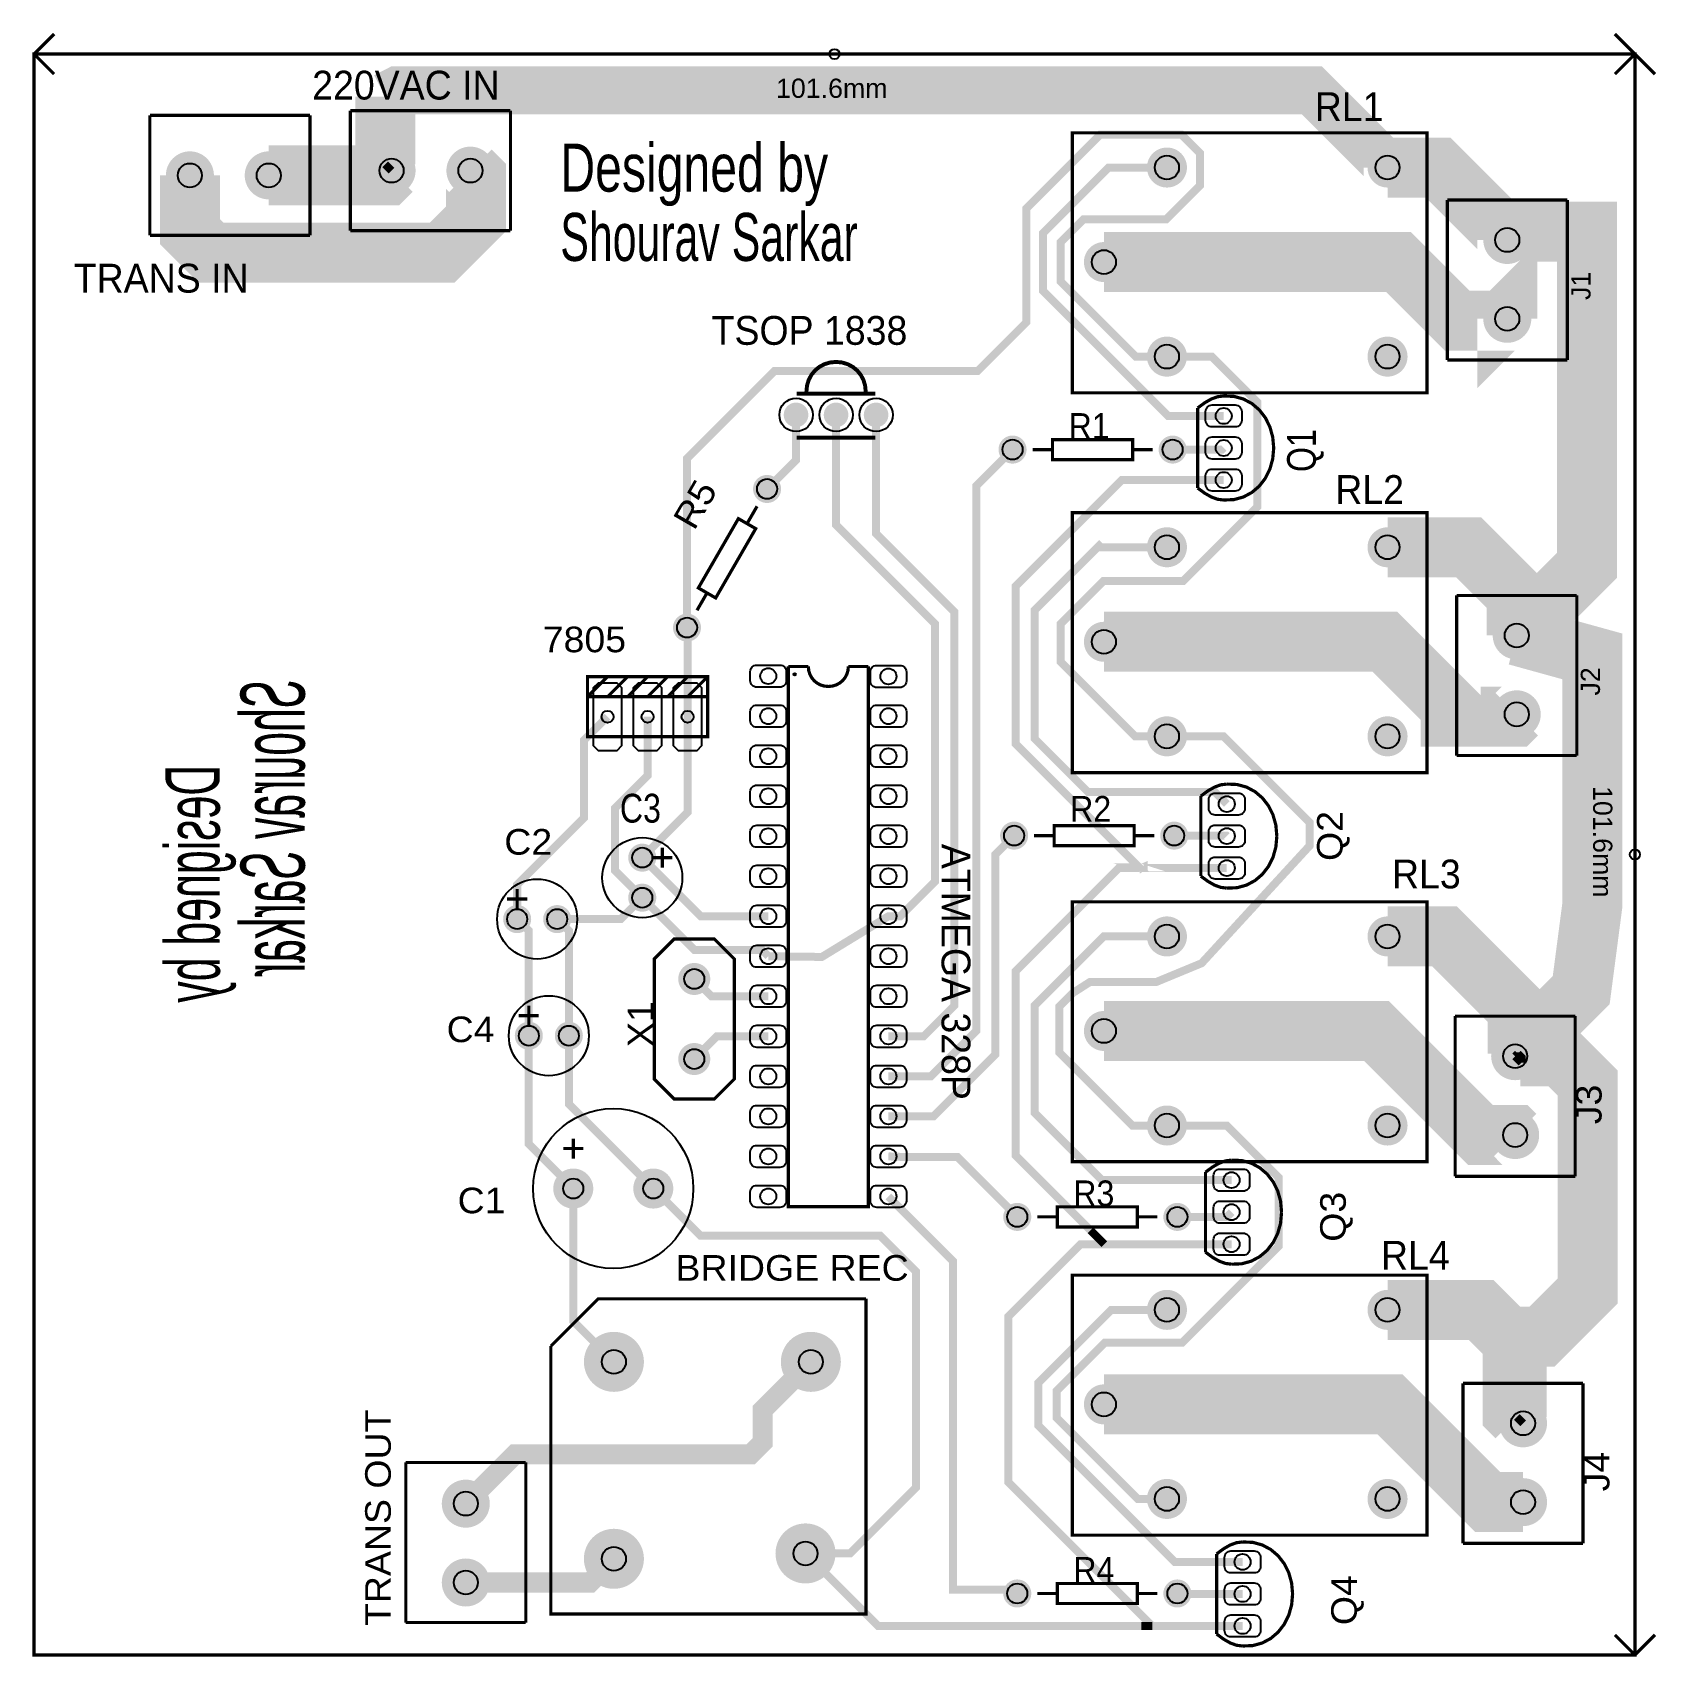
# Model space of a CAD drawing. Header units: inches. Extents: x -2.03 to 2.03, y -2.03 to 2.03.
import ezdxf

# ---------------------------------------------------------------- set-up
doc = ezdxf.new("R2010")
doc.units = ezdxf.units.IN
doc.layers.get('0').update_dxf_attribs({"linetype": 'CONTINUOUS'})

msp = doc.modelspace()

# ---------------------------------------------------------------- texts
for s, height, width, p in [('220VAC IN', 0.072, 0.972222, (-1.330037, 1.861423)), ('101.6mm', 0.048, 1.041667, (-0.171126, 1.865691)), ('RL1', 0.072, 0.972222, (1.175118, 1.807646)), ('Designed by', 0.12, 0.75, (-0.710039, 1.631339)), ('Shourav Sarkar', 0.12, 0.666667, (-0.710039, 1.45811)), ('TRANS IN', 0.072, 0.972222, (-1.925896, 1.37903)), ('TSOP 1838', 0.072, 0.972222, (-0.332126, 1.248567)), ('R1', 0.064, 0.9375, (0.559882, 1.013811)), ('RL2', 0.072, 0.972222, (1.226299, 0.850953)), ('7805', 0.064, 1.09375, (-0.754054, 0.48038)), ('C3', 0.072, 0.833333, (-0.561236, 0.054717)), ('R2', 0.064, 0.9375, (0.563819, 0.057118)), ('C2', 0.064, 1.09375, (-0.850087, -0.025362)), ('RL3', 0.072, 0.972222, (1.368031, -0.109677)), ('C4', 0.064, 1.09375, (-0.994181, -0.493866)), ('R3', 0.064, 0.9375, (0.571693, -0.903512)), ('C1', 0.064, 1.09375, (-0.966756, -0.921425)), ('RL4', 0.072, 0.972222, (1.340472, -1.062433)), ('BRIDGE REC', 0.064, 1.09375, (-0.422244, -1.089929)), ('R4', 0.064, 0.9375, (0.571693, -1.844457))]:
    msp.add_text(s, height=height, dxfattribs=dict(width=width)).set_placement(p)
for s, height, rotation, width, p in [('J1', 0.048, 90, 1.041667, (1.864102, 1.360583)), ('Q1', 0.072, 90, 0.833333, (1.177874, 0.930748)), ('R5', 0.064, 60, 1.09375, (-0.375509, 0.782209)), ('J2', 0.048, 90, 1.041667, (1.887724, 0.372244)), ('101.6mm', 0.048, -90, 1.041667, (1.87063, 0.146063)), ('Q2', 0.064, 90, 1.09375, (1.24474, -0.041142)), ('ATMEGA 328P', 0.072, -90, 0.972222, (0.242543, 0.001677)), ('X1', 0.064, 90, 1.09375, (-0.477394, -0.506024)), ('J3', 0.064, 90, 1.09375, (1.891787, -0.698937)), ('Q3', 0.064, 90, 1.09375, (1.252614, -0.992638)), ('TRANS OUT', 0.064, 90, 1.09375, (-1.133693, -1.952748)), ('J4', 0.064, 90, 1.09375, (1.911472, -1.61626)), ('Q4', 0.064, 90, 1.09375, (1.280173, -1.950591))]:
    msp.add_text(s, height=height, rotation=rotation, dxfattribs=dict(width=width)).set_placement(p)
at = {"text_generation_flag": 2}
for s, height, width, p in [('Shourav Sarkar', 0.16, 0.5, (-1.348937, 0.412008)), ('Designed by', 0.136, 0.588235, (-1.560976, 0.199409))]:
    msp.add_text(s, height=height, rotation=90, dxfattribs=dict(at, width=width)).set_placement(p)

# ---------------------------------------------------------------- blocks, each defined once
blk = doc.blocks.new('EPAD')
at = {"const_width": 0.5}
blk.add_lwpolyline([(-0.25, 0, 1), (0.25, 0, 1)], format="xyb", close=True, dxfattribs=at)

# ---------------------------------------------------------------- linework, layer by layer
for points, const_width in [([(-2.025, 1.975), (-1.975, 2.025)], 0.008), ([(1.975, 1.975), (1.925, 2.025)], 0.008), ([(-2.025, 1.975), (1.975, 1.975)], 0.008), ([(-2.025, 1.975), (-1.975, 1.925)], 0.008), ([(-2.025, -2.025), (1.975, -2.025), (1.975, 1.975), (-2.025, 1.975), (-2.025, -2.025)], 0.008), ([(1.975, 1.975), (1.925, 1.925)], 0.008), ([(1.975, 1.975), (1.925, 1.925)], 0.008), ([(1.975, 1.975), (1.975, -2.025)], 0.008), ([(1.975, 1.975), (2.025, 1.925)], 0.008), ([(-1.147594, 1.699657), (-1.147594, 1.868825)], 0.15), ([(-1.147594, 1.868825), (-1.117165, 1.884573), (1.167913, 1.884573), (1.35689, 1.695596), (1.35689, 1.691535)], 0.12), ([(-1.234722, 1.533785), (-1.234722, 1.833785)], 0.008), ([(-0.834722, 1.833785), (-1.234722, 1.833785)], 0.008), ([(-0.834722, 1.833785), (-0.834722, 1.533785)], 0.008), ([(-1.735659, 1.521974), (-1.735659, 1.821974)], 0.008), ([(-1.735659, 1.821974), (-1.335659, 1.821974)], 0.008), ([(-1.335659, 1.821974), (-1.335659, 1.521974)], 0.008), ([(-1.635659, 1.671974), (-1.635659, 1.531774), (-1.582947, 1.479061), (-1.005124, 1.479061), (-0.921056, 1.563129), (-0.921056, 1.670119), (-0.934722, 1.683785)], 0.15), ([(-1.438659, 1.671974), (-1.143533, 1.671974), (-1.131722, 1.683785)], 0.15), ([(-0.393504, 0.541952), (-0.393504, 0.964763), (-0.387205, 0.971063), (-0.175404, 1.182863), (-0.127961, 1.182863), (0.33247, 1.182863), (0.368701, 1.219094), (0.454352, 1.304745), (0.454352, 1.589176), (0.480039, 1.614863), (0.63868, 1.773504), (0.84185, 1.773504), (0.888039, 1.727315), (0.888039, 1.646324), (0.804039, 1.562324), (0.597798, 1.562324), (0.540321, 1.504848), (0.540321, 1.406582), (0.727808, 1.219094), (0.805709, 1.219094)], 0.02), ([(0.569488, 1.128543), (1.455315, 1.128543), (1.455315, 1.77815), (0.569488, 1.77815), (0.569488, 1.128543)], 0.008), ([(1.35689, 1.691535), (1.483024, 1.691535), (1.656102, 1.518457), (1.656102, 1.510583)], 0.15), ([(-1.131722, 1.683785), (-1.147594, 1.699657)], 0.02), ([(0.947441, 1.070748), (0.809043, 1.070748), (0.496338, 1.383453), (0.496338, 1.527907), (0.659967, 1.691535), (0.805709, 1.691535)], 0.02), ([(1.506102, 1.610583), (1.806102, 1.610583)], 0.008), ([(1.506102, 1.610583), (1.506102, 1.210583)], 0.008), ([(1.656102, 1.510583), (1.676549, 1.531029), (1.85514, 1.531029), (1.85514, 0.697659), (1.679724, 0.522244)], 0.15), ([(1.806102, 1.610583), (1.806102, 1.210583)], 0.008), ([(-1.735659, 1.521974), (-1.335659, 1.521974)], 0.008), ([(-0.834722, 1.533785), (-1.234722, 1.533785)], 0.008), ([(0.648228, 1.455315), (1.384594, 1.455315), (1.530884, 1.309026), (1.643671, 1.309026), (1.656102, 1.321457), (1.656102, 1.313583)], 0.15), ([(0.805709, 0.270276), (0.726558, 0.270276), (0.540523, 0.456311), (0.540523, 0.551957), (0.646574, 0.658008), (0.846042, 0.658008), (1.031218, 0.843184), (1.031218, 1.105811), (0.917934, 1.219094), (0.805709, 1.219094)], 0.02), ([(0.052754, 1.126411), (0.052953, 1.131831), (0.05148, 1.146965), (0.047243, 1.16096), (0.040511, 1.173546), (0.031557, 1.184452), (0.020652, 1.193406), (0.008066, 1.200137), (-0.005929, 1.204374), (-0.021063, 1.205847), (-0.036197, 1.204374), (-0.050192, 1.200137), (-0.062778, 1.193406), (-0.073683, 1.184452), (-0.082637, 1.173546), (-0.089369, 1.16096), (-0.093606, 1.146965), (-0.095079, 1.131831), (-0.09488, 1.126411), (-0.094882, 1.126575)], 0.009843), ([(1.806102, 1.210583), (1.506102, 1.210583)], 0.008), ([(-0.119488, 1.126575), (0.077362, 1.126575)], 0.009843), ([(0.947441, 1.120748), (0.932363, 1.118873), (0.916816, 1.113248), (0.900331, 1.103873), (0.882441, 1.090748)], 0.008), ([(0.947441, 1.120748), (0.972999, 1.119712), (0.996635, 1.113224), (1.017891, 1.101835), (1.036308, 1.0861), (1.05143, 1.06657), (1.062797, 1.0438), (1.069954, 1.018341), (1.072441, 0.990748)], 0.008), ([(-0.193504, 0.888363), (-0.121063, 0.960804), (-0.121063, 1.073425)], 0.02), ([(-0.190354, -0.279331), (-0.056496, -0.280906), (0.109646, -0.179331), (0.139567, -0.179331), (0.22594, -0.092957), (0.22594, 0.551385), (-0.021063, 0.798388), (-0.021063, 1.073425)], 0.02), ([(0.078937, 1.073425), (0.078937, 0.776574), (0.274213, 0.581299), (0.274213, -0.402953), (0.197835, -0.479331), (0.109646, -0.479331)], 0.02), ([(0.882441, 1.090748), (0.882441, 0.890748)], 0.008), ([(0.077362, 1.016339), (-0.119488, 1.016339)], 0.009843), ([(0.519882, 0.961811), (0.719882, 0.961811), (0.719882, 1.011811), (0.519882, 1.011811), (0.519882, 0.961811)], 0.008), ([(0.109646, -0.579331), (0.215945, -0.579331), (0.329331, -0.465945), (0.329331, 0.89626), (0.419882, 0.986811)], 0.02), ([(0.469882, 0.986811), (0.519882, 0.986811)], 0.008), ([(0.719882, 0.986811), (0.769882, 0.986811)], 0.008), ([(0.819882, 0.986811), (0.943504, 0.986811), (0.947441, 0.990748)], 0.02), ([(0.947441, 0.860748), (0.972999, 0.861784), (0.996635, 0.868272), (1.017891, 0.879661), (1.036308, 0.895396), (1.05143, 0.914926), (1.062797, 0.937696), (1.069954, 0.963155), (1.072441, 0.990748)], 0.008), ([(0.947441, 0.910748), (0.692953, 0.910748), (0.427756, 0.645551), (0.427756, 0.251851), (0.736733, -0.057126), (0.736732, -0.057126), (0.742717, -0.059016), (0.747913, -0.056496), (0.747913, -0.059016), (0.742717, -0.059016), (0.685078, -0.059016), (0.427756, -0.316338), (0.427756, -0.777381), (0.614557, -0.964183)], 0.02), ([(0.947441, 0.860748), (0.932363, 0.862623), (0.916816, 0.868248), (0.900331, 0.877623), (0.882441, 0.890748)], 0.008), ([(-0.321854, 0.616055), (-0.221854, 0.78926), (-0.265155, 0.81426), (-0.365155, 0.641055), (-0.321854, 0.616055)], 0.008), ([(-0.243504, 0.80176), (-0.218504, 0.845061)], 0.008), ([(0.569488, 0.179724), (1.455315, 0.179724), (1.455315, 0.829331), (0.569488, 0.829331), (0.569488, 0.179724)], 0.008), ([(1.35689, 0.742717), (1.559682, 0.742717), (1.679724, 0.622674), (1.679724, 0.522244)], 0.15), ([(0.805709, 0.742717), (0.640354, 0.742717), (0.636498, 0.746573), (0.475, 0.585075), (0.475, 0.264622), (0.608472, 0.13115), (0.925149, 0.13115), (0.955315, 0.100984)], 0.02), ([(-0.368504, 0.585254), (-0.343504, 0.628555)], 0.008), ([(1.529724, 0.622244), (1.829724, 0.622244)], 0.008), ([(1.529724, 0.622244), (1.529724, 0.222244)], 0.008), ([(1.829724, 0.622244), (1.829724, 0.222244)], 0.008), ([(0.648228, 0.506496), (1.350547, 0.506496), (1.51437, 0.342673), (1.51437, 0.31967), (1.67415, 0.31967), (1.679724, 0.325244)], 0.15), ([(1.679724, 0.522244), (1.868701, 0.470032), (1.868701, -0.151127), (1.840829, -0.363896), (1.682116, -0.522609)], 0.15), ([(-0.392007, 0.319324), (-0.392007, 0.540455), (-0.393504, 0.541952)], 0.02), ([(-0.140354, 0.444882), (-0.140354, -0.905118), (0.059646, -0.905118), (0.059646, 0.444882)], 0.008), ([(-0.140354, 0.444882), (-0.090354, 0.444882)], 0.008), ([(-0.090354, 0.444882), (-0.089359, 0.434658), (-0.086497, 0.425204), (-0.08195, 0.416702), (-0.075901, 0.409335), (-0.068534, 0.403286), (-0.060032, 0.398739), (-0.050578, 0.395877), (-0.040354, 0.394882)], 0.008), ([(0.009646, 0.444882), (0.008651, 0.434658), (0.005788, 0.425204), (0.001241, 0.416702), (-0.004807, 0.409335), (-0.012174, 0.403286), (-0.020676, 0.398739), (-0.030131, 0.395877), (-0.040354, 0.394882)], 0.008), ([(0.059646, 0.444882), (0.009646, 0.444882)], 0.008), ([(-0.642007, 0.369324), (-0.642007, 0.419324), (-0.342007, 0.419324), (-0.342007, 0.369324)], 0.008), ([(-0.642007, 0.369324), (-0.592007, 0.419324)], 0.008), ([(-0.592007, 0.369324), (-0.542007, 0.419324)], 0.008), ([(-0.542007, 0.369324), (-0.492007, 0.419324)], 0.008), ([(-0.492007, 0.369324), (-0.442007, 0.419324)], 0.008), ([(-0.442007, 0.369324), (-0.392007, 0.419324)], 0.008), ([(-0.392007, 0.369324), (-0.342007, 0.419324)], 0.008), ([(-0.642007, 0.269324), (-0.342007, 0.269324), (-0.342007, 0.369324), (-0.642007, 0.369324), (-0.642007, 0.269324)], 0.008), ([(-0.817913, -0.186417), (-0.817913, -0.10045), (-0.650984, 0.06648), (-0.650984, 0.260347), (-0.592007, 0.319324)], 0.02), ([(-0.505315, -0.132874), (-0.573421, -0.064768), (-0.573421, 0.090545), (-0.492007, 0.171959), (-0.492007, 0.319324)], 0.02), ([(-0.505315, -0.032874), (-0.392007, 0.080434), (-0.392007, 0.319324)], 0.02), ([(0.805709, 0.270276), (0.946865, 0.270276), (1.162367, 0.054774), (1.162367, -0.002988), (0.892323, -0.296654), (0.77815, -0.343898), (0.612795, -0.343898), (0.569804, -0.371457), (0.537117, -0.404144), (0.537117, -0.520187), (0.719094, -0.702165), (0.805709, -0.702165)], 0.02), ([(1.829724, 0.222244), (1.529724, 0.222244)], 0.008), ([(0.955315, 0.150984), (0.940237, 0.149109), (0.92469, 0.143484), (0.908206, 0.134109), (0.890315, 0.120984)], 0.008), ([(0.890315, 0.120984), (0.890315, -0.079016)], 0.008), ([(0.955315, 0.150984), (0.980873, 0.149948), (1.004509, 0.14346), (1.025765, 0.132071), (1.044182, 0.116336), (1.059304, 0.096806), (1.070671, 0.074036), (1.077828, 0.048578), (1.080315, 0.020984)], 0.008), ([(0.523819, -0.002756), (0.723819, -0.002756), (0.723819, 0.047244), (0.523819, 0.047244), (0.523819, -0.002756)], 0.008), ([(0.109646, -0.679331), (0.222244, -0.679331), (0.376575, -0.525), (0.376575, -0.025), (0.423819, 0.022244)], 0.02), ([(0.473819, 0.022244), (0.523819, 0.022244)], 0.008), ([(0.723819, 0.022244), (0.773819, 0.022244)], 0.008), ([(0.823819, 0.022244), (0.954055, 0.022244), (0.955315, 0.020984)], 0.02), ([(0.955315, -0.109016), (0.980873, -0.10798), (1.004509, -0.101491), (1.025765, -0.090103), (1.044182, -0.074367), (1.059304, -0.054838), (1.070671, -0.032067), (1.077828, -0.006609), (1.080315, 0.020984)], 0.008), ([(-0.505315, -0.032874), (-0.358858, -0.179331), (-0.190354, -0.179331)], 0.02), ([(-0.430315, -0.032874), (-0.480315, -0.032874)], 0.008), ([(-0.455315, -0.007874), (-0.455315, -0.057874)], 0.008), ([(0.955315, -0.059016), (0.747913, -0.059016)], 0.02), ([(0.955315, -0.109016), (0.940237, -0.107141), (0.92469, -0.101516), (0.908206, -0.092141), (0.890315, -0.079016)], 0.008), ([(-0.817913, -0.111417), (-0.817913, -0.161417)], 0.008), ([(-0.842913, -0.136417), (-0.792913, -0.136417)], 0.008), ([(-0.717913, -0.186417), (-0.558858, -0.186417), (-0.505315, -0.132874)], 0.02), ([(-0.505315, -0.132874), (-0.374802, -0.263387), (-0.206298, -0.263387), (-0.190354, -0.279331)], 0.02), ([(0.569488, -0.792717), (1.455315, -0.792717), (1.455315, -0.14311), (0.569488, -0.14311), (0.569488, -0.792717)], 0.008), ([(1.35689, -0.229724), (1.499468, -0.229724), (1.682116, -0.412372), (1.682116, -0.522609)], 0.15), ([(-0.78878, -0.477756), (-0.78878, -0.215551), (-0.817913, -0.186417)], 0.02), ([(-0.477756, -0.859646), (-0.68878, -0.648622), (-0.68878, -0.477756), (-0.68878, -0.215551), (-0.717913, -0.186417)], 0.02), ([(-0.475394, -0.586024), (-0.475394, -0.286024), (-0.425394, -0.236024), (-0.325394, -0.236024), (-0.275394, -0.286024), (-0.275394, -0.586024), (-0.325394, -0.636024), (-0.425394, -0.636024), (-0.475394, -0.586024)], 0.008), ([(0.967126, -0.838701), (0.643031, -0.838701), (0.475, -0.670669), (0.475, -0.402526), (0.647802, -0.229724), (0.805709, -0.229724)], 0.02), ([(-0.375394, -0.336024), (-0.332087, -0.379331), (-0.190354, -0.379331)], 0.02), ([(-0.78878, -0.402756), (-0.78878, -0.452756)], 0.008), ([(0.648228, -0.465945), (1.329331, -0.465945), (1.589173, -0.725787), (1.675638, -0.725787), (1.675787, -0.725937)], 0.15), ([(-0.81378, -0.427756), (-0.76378, -0.427756)], 0.008), ([(1.525787, -0.428937), (1.825787, -0.428937)], 0.008), ([(1.525787, -0.428937), (1.525787, -0.828937)], 0.008), ([(1.825787, -0.428937), (1.825787, -0.828937)], 0.008), ([(-0.576181, -1.292717), (-0.677756, -1.191142), (-0.677756, -0.859646), (-0.78878, -0.748622), (-0.78878, -0.477756)], 0.02), ([(-0.375394, -0.536024), (-0.319006, -0.479635), (-0.235354, -0.479635), (-0.190354, -0.479331)], 0.02), ([(1.688444, -0.528937), (1.789961, -0.528937), (1.85689, -0.595866), (1.85689, -1.115715), (1.74288, -1.229724), (1.679724, -1.229724), (1.679724, -1.430512)], 0.15), ([(1.682116, -0.522609), (1.675787, -0.528937)], 0.02), ([(1.691871, -0.545021), (1.675787, -0.528937)], 0.02), ([(1.675787, -0.528937), (1.688444, -0.528937)], 0.02), ([(1.682116, -0.522609), (1.688444, -0.528937), (1.691871, -0.532364), (1.691871, -0.545021)], 0.02), ([(0.805709, -1.635236), (0.732736, -1.635236), (0.530118, -1.432618), (0.530118, -1.365432), (0.65077, -1.24478), (0.84373, -1.24478), (1.085236, -1.003274), (1.085236, -0.832087), (0.955315, -0.702165), (0.805709, -0.702165)], 0.02), ([(-0.702756, -0.759646), (-0.652756, -0.759646)], 0.008), ([(-0.677756, -0.734646), (-0.677756, -0.784646)], 0.008), ([(0.431693, -0.930512), (0.282265, -0.781083), (0.154646, -0.781083), (0.109646, -0.779331)], 0.02), ([(0.967126, -0.788701), (0.952048, -0.790576), (0.936501, -0.796201), (0.920017, -0.805576), (0.902126, -0.818701)], 0.008), ([(0.967126, -0.788701), (0.992684, -0.789737), (1.01632, -0.796225), (1.037576, -0.807614), (1.055993, -0.823349), (1.071115, -0.842879), (1.082482, -0.865649), (1.089639, -0.891107), (1.092126, -0.918701)], 0.008), ([(-0.097441, -1.771457), (0.013878, -1.771457), (0.178564, -1.60677), (0.178564, -1.067147), (0.089173, -0.977756), (-0.359646, -0.977756), (-0.477756, -0.859646)], 0.02), ([(0.902126, -0.818701), (0.902126, -1.018701)], 0.008), ([(1.825787, -0.828937), (1.525787, -0.828937)], 0.008), ([(0.109646, -0.879331), (0.27125, -1.040935), (0.27125, -1.861733), (0.421969, -1.861733), (0.431693, -1.871457)], 0.02), ([(0.481693, -0.930512), (0.531693, -0.930512)], 0.008), ([(0.531693, -0.955512), (0.731693, -0.955512), (0.731693, -0.905512), (0.531693, -0.905512), (0.531693, -0.955512)], 0.008), ([(0.731693, -0.930512), (0.781693, -0.930512)], 0.008), ([(0.831693, -0.930512), (0.955315, -0.930512), (0.967126, -0.918701)], 0.02), ([(0.967126, -1.048701), (0.992684, -1.047665), (1.01632, -1.041176), (1.037576, -1.029788), (1.055993, -1.014052), (1.071115, -0.994523), (1.082482, -0.971752), (1.089639, -0.946294), (1.092126, -0.918701)], 0.008), ([(0.614557, -0.964183), (0.649076, -0.998701)], 0.02), ([(0.817001, -1.952717), (0.768858, -1.952717), (0.409566, -1.593425), (0.409566, -1.179264), (0.590129, -0.998701), (0.649076, -0.998701)], 0.02), ([(0.649076, -0.998701), (0.757205, -0.998701), (0.812323, -0.998701), (0.879252, -0.998701), (0.929173, -0.998701), (0.940984, -0.998701), (0.956732, -0.998701), (0.967126, -0.998701)], 0.02), ([(0.967126, -1.048701), (0.952048, -1.046826), (0.936501, -1.041201), (0.920017, -1.031826), (0.902126, -1.018701)], 0.008), ([(0.569488, -1.725787), (1.455315, -1.725787), (1.455315, -1.076181), (0.569488, -1.076181), (0.569488, -1.725787)], 0.008), ([(1.35689, -1.162795), (1.590587, -1.162795), (1.669788, -1.241997), (1.669788, -1.420576), (1.679724, -1.430512)], 0.15), ([(0.05374, -1.135236), (0.05374, -1.922638), (-0.733661, -1.922638), (-0.733661, -1.253346)], 0.008), ([(0.05374, -1.135236), (-0.615551, -1.135236), (-0.733661, -1.253346)], 0.008), ([(0.994685, -1.792717), (0.825357, -1.792717), (0.484603, -1.451963), (0.484603, -1.344967), (0.666775, -1.162795), (0.805709, -1.162795)], 0.02), ([(-0.94626, -1.647047), (-0.823273, -1.52406), (-0.234984, -1.52406), (-0.204569, -1.493646), (-0.204569, -1.413231), (-0.084055, -1.292717)], 0.05), ([(0.648228, -1.399016), (1.363017, -1.399016), (1.594287, -1.630286), (1.607261, -1.64326), (1.695472, -1.64326)], 0.15), ([(1.545472, -1.34626), (1.845472, -1.34626)], 0.008), ([(1.545472, -1.34626), (1.545472, -1.74626)], 0.008), ([(1.845472, -1.34626), (1.845472, -1.74626)], 0.008), ([(1.679724, -1.430512), (1.695472, -1.44626)], 0.02), ([(-1.09626, -1.544047), (-0.79626, -1.544047)], 0.008), ([(-1.09626, -1.944047), (-1.09626, -1.544047)], 0.008), ([(-0.79626, -1.944047), (-0.79626, -1.544047)], 0.008), ([(0.994685, -1.742717), (0.979607, -1.744591), (0.96406, -1.750217), (0.947576, -1.759591), (0.929685, -1.772717)], 0.008), ([(0.994685, -1.742717), (1.020243, -1.743752), (1.043879, -1.750241), (1.065135, -1.76163), (1.083552, -1.777365), (1.098674, -1.796894), (1.110041, -1.819665), (1.117198, -1.845123), (1.119685, -1.872717)], 0.008), ([(1.845472, -1.74626), (1.545472, -1.74626)], 0.008), ([(-0.94626, -1.844047), (-0.635386, -1.844047), (-0.576181, -1.784843)], 0.05), ([(-0.097441, -1.771457), (0.083819, -1.952717), (0.741299, -1.952717)], 0.02), ([(0.929685, -1.772717), (0.929685, -1.972717)], 0.008), ([(0.531693, -1.896457), (0.731693, -1.896457), (0.731693, -1.846457), (0.531693, -1.846457), (0.531693, -1.896457)], 0.008), ([(0.994685, -1.872717), (0.832953, -1.872717), (0.831693, -1.871457)], 0.02), ([(0.481693, -1.871457), (0.531693, -1.871457)], 0.008), ([(0.731693, -1.871457), (0.781693, -1.871457)], 0.008), ([(0.994685, -2.002717), (1.020243, -2.001681), (1.043879, -1.995192), (1.065135, -1.983804), (1.083552, -1.968068), (1.098674, -1.948539), (1.110041, -1.925768), (1.117198, -1.90031), (1.119685, -1.872717)], 0.008), ([(-0.79626, -1.944047), (-1.09626, -1.944047)], 0.008), ([(0.741299, -1.952717), (0.768858, -1.952717)], 0.02), ([(0.994685, -1.952717), (0.982874, -1.952717), (0.817026, -1.952717), (0.817001, -1.952717)], 0.02), ([(0.994685, -2.002717), (0.979607, -2.000842), (0.96406, -1.995217), (0.947576, -1.985842), (0.929685, -1.972717)], 0.008), ([(1.975, -2.025), (1.925, -1.975)], 0.008), ([(1.975, -2.025), (2.025, -1.975)], 0.008)]:
    msp.add_lwpolyline(points, dxfattribs=dict(const_width=const_width))
for points in [[(0.902441, 1.059248), (0.902441, 1.082248), (0.902759, 1.08552), (0.903675, 1.088545), (0.90513, 1.091265), (0.907066, 1.093623), (0.909423, 1.095559), (0.912144, 1.097014), (0.915169, 1.09793), (0.918441, 1.098248), (0.976441, 1.098248), (0.979713, 1.09793), (0.982738, 1.097014), (0.985459, 1.095559), (0.987816, 1.093623), (0.989752, 1.091265), (0.991207, 1.088545), (0.992122, 1.08552), (0.992441, 1.082248), (0.992441, 1.059248), (0.992122, 1.055976), (0.991207, 1.052951), (0.989752, 1.050231), (0.987816, 1.047873), (0.985459, 1.045937), (0.982738, 1.044482), (0.979713, 1.043567), (0.976441, 1.043248), (0.918441, 1.043248), (0.915169, 1.043567), (0.912144, 1.044482), (0.909423, 1.045937), (0.907066, 1.047873), (0.90513, 1.050231), (0.903675, 1.052951), (0.902759, 1.055976), (0.902441, 1.059248)], [(0.902441, 0.979248), (0.902441, 1.002248), (0.902759, 1.00552), (0.903675, 1.008545), (0.90513, 1.011265), (0.907066, 1.013623), (0.909423, 1.015559), (0.912144, 1.017014), (0.915169, 1.01793), (0.918441, 1.018248), (0.976441, 1.018248), (0.979713, 1.01793), (0.982738, 1.017014), (0.985459, 1.015559), (0.987816, 1.013623), (0.989752, 1.011265), (0.991207, 1.008545), (0.992122, 1.00552), (0.992441, 1.002248), (0.992441, 0.979248), (0.992122, 0.975976), (0.991207, 0.972951), (0.989752, 0.970231), (0.987816, 0.967873), (0.985459, 0.965937), (0.982738, 0.964482), (0.979713, 0.963567), (0.976441, 0.963248), (0.918441, 0.963248), (0.915169, 0.963567), (0.912144, 0.964482), (0.909423, 0.965937), (0.907066, 0.967873), (0.90513, 0.970231), (0.903675, 0.972951), (0.902759, 0.975976), (0.902441, 0.979248)], [(0.902441, 0.899248), (0.902441, 0.922248), (0.902759, 0.92552), (0.903675, 0.928545), (0.90513, 0.931265), (0.907066, 0.933623), (0.909423, 0.935559), (0.912144, 0.937014), (0.915169, 0.93793), (0.918441, 0.938248), (0.976441, 0.938248), (0.979713, 0.93793), (0.982738, 0.937014), (0.985459, 0.935559), (0.987816, 0.933623), (0.989752, 0.931265), (0.991207, 0.928545), (0.992122, 0.92552), (0.992441, 0.922248), (0.992441, 0.899248), (0.992122, 0.895976), (0.991207, 0.892951), (0.989752, 0.890231), (0.987816, 0.887873), (0.985459, 0.885937), (0.982738, 0.884482), (0.979713, 0.883567), (0.976441, 0.883248), (0.918441, 0.883248), (0.915169, 0.883567), (0.912144, 0.884482), (0.909423, 0.885937), (0.907066, 0.887873), (0.90513, 0.890231), (0.903675, 0.892951), (0.902759, 0.895976), (0.902441, 0.899248)], [(-0.145354, 0.432169), (-0.145354, 0.409169), (-0.145673, 0.405898), (-0.146589, 0.402872), (-0.148044, 0.400152), (-0.14998, 0.397794), (-0.152337, 0.395859), (-0.155057, 0.394404), (-0.158083, 0.393488), (-0.161354, 0.393169), (-0.219354, 0.393169), (-0.222626, 0.393488), (-0.225651, 0.394404), (-0.228372, 0.395859), (-0.230729, 0.397794), (-0.232665, 0.400152), (-0.23412, 0.402872), (-0.235036, 0.405898), (-0.235354, 0.409169), (-0.235354, 0.432169), (-0.235036, 0.435441), (-0.23412, 0.438466), (-0.232665, 0.441187), (-0.230729, 0.443544), (-0.228372, 0.44548), (-0.225651, 0.446935), (-0.222626, 0.447851), (-0.219354, 0.448169), (-0.161354, 0.448169), (-0.158083, 0.447851), (-0.155057, 0.446935), (-0.152337, 0.44548), (-0.14998, 0.443544), (-0.148044, 0.441187), (-0.146589, 0.438466), (-0.145673, 0.435441), (-0.145354, 0.432169)], [(0.154646, 0.431382), (0.154646, 0.408382), (0.154327, 0.40511), (0.153411, 0.402085), (0.151956, 0.399365), (0.15002, 0.397007), (0.147663, 0.395071), (0.144943, 0.393616), (0.141917, 0.3927), (0.138646, 0.392382), (0.080646, 0.392382), (0.077374, 0.3927), (0.074349, 0.393616), (0.071628, 0.395071), (0.069271, 0.397007), (0.067335, 0.399365), (0.06588, 0.402085), (0.064964, 0.40511), (0.064646, 0.408382), (0.064646, 0.431382), (0.064964, 0.434654), (0.06588, 0.437679), (0.067335, 0.440399), (0.069271, 0.442757), (0.071628, 0.444693), (0.074349, 0.446148), (0.077374, 0.447063), (0.080646, 0.447382), (0.138646, 0.447382), (0.141917, 0.447063), (0.144943, 0.446148), (0.147663, 0.444693), (0.15002, 0.442757), (0.151956, 0.440399), (0.153411, 0.437679), (0.154327, 0.434654), (0.154646, 0.431382)], [(-0.627007, 0.392324), (-0.615007, 0.404324), (-0.569007, 0.404324), (-0.557007, 0.392324), (-0.557007, 0.246324), (-0.569007, 0.234324), (-0.615007, 0.234324), (-0.627007, 0.246324), (-0.627007, 0.392324)], [(-0.527007, 0.392324), (-0.515007, 0.404324), (-0.469007, 0.404324), (-0.457007, 0.392324), (-0.457007, 0.246324), (-0.469007, 0.234324), (-0.515007, 0.234324), (-0.527007, 0.246324), (-0.527007, 0.392324)], [(-0.427007, 0.392324), (-0.415007, 0.404324), (-0.369007, 0.404324), (-0.357007, 0.392324), (-0.357007, 0.246324), (-0.369007, 0.234324), (-0.415007, 0.234324), (-0.427007, 0.246324), (-0.427007, 0.392324)], [(-0.145354, 0.332169), (-0.145354, 0.309169), (-0.145673, 0.305898), (-0.146589, 0.302872), (-0.148044, 0.300152), (-0.14998, 0.297794), (-0.152337, 0.295859), (-0.155057, 0.294404), (-0.158083, 0.293488), (-0.161354, 0.293169), (-0.219354, 0.293169), (-0.222626, 0.293488), (-0.225651, 0.294404), (-0.228372, 0.295859), (-0.230729, 0.297794), (-0.232665, 0.300152), (-0.23412, 0.302872), (-0.235036, 0.305898), (-0.235354, 0.309169), (-0.235354, 0.332169), (-0.235036, 0.335441), (-0.23412, 0.338466), (-0.232665, 0.341187), (-0.230729, 0.343544), (-0.228372, 0.34548), (-0.225651, 0.346935), (-0.222626, 0.347851), (-0.219354, 0.348169), (-0.161354, 0.348169), (-0.158083, 0.347851), (-0.155057, 0.346935), (-0.152337, 0.34548), (-0.14998, 0.343544), (-0.148044, 0.341187), (-0.146589, 0.338466), (-0.145673, 0.335441), (-0.145354, 0.332169)], [(0.154646, 0.332169), (0.154646, 0.309169), (0.154327, 0.305898), (0.153411, 0.302872), (0.151956, 0.300152), (0.15002, 0.297794), (0.147663, 0.295859), (0.144943, 0.294404), (0.141917, 0.293488), (0.138646, 0.293169), (0.080646, 0.293169), (0.077374, 0.293488), (0.074349, 0.294404), (0.071628, 0.295859), (0.069271, 0.297794), (0.067335, 0.300152), (0.06588, 0.302872), (0.064964, 0.305898), (0.064646, 0.309169), (0.064646, 0.332169), (0.064964, 0.335441), (0.06588, 0.338466), (0.067335, 0.341187), (0.069271, 0.343544), (0.071628, 0.34548), (0.074349, 0.346935), (0.077374, 0.347851), (0.080646, 0.348169), (0.138646, 0.348169), (0.141917, 0.347851), (0.144943, 0.346935), (0.147663, 0.34548), (0.15002, 0.343544), (0.151956, 0.341187), (0.153411, 0.338466), (0.154327, 0.335441), (0.154646, 0.332169)], [(-0.145354, 0.232169), (-0.145354, 0.209169), (-0.145673, 0.205898), (-0.146589, 0.202872), (-0.148044, 0.200152), (-0.14998, 0.197794), (-0.152337, 0.195859), (-0.155057, 0.194404), (-0.158083, 0.193488), (-0.161354, 0.193169), (-0.219354, 0.193169), (-0.222626, 0.193488), (-0.225651, 0.194404), (-0.228372, 0.195859), (-0.230729, 0.197794), (-0.232665, 0.200152), (-0.23412, 0.202872), (-0.235036, 0.205898), (-0.235354, 0.209169), (-0.235354, 0.232169), (-0.235036, 0.235441), (-0.23412, 0.238466), (-0.232665, 0.241187), (-0.230729, 0.243544), (-0.228372, 0.24548), (-0.225651, 0.246935), (-0.222626, 0.247851), (-0.219354, 0.248169), (-0.161354, 0.248169), (-0.158083, 0.247851), (-0.155057, 0.246935), (-0.152337, 0.24548), (-0.14998, 0.243544), (-0.148044, 0.241187), (-0.146589, 0.238466), (-0.145673, 0.235441), (-0.145354, 0.232169)], [(0.154646, 0.232169), (0.154646, 0.209169), (0.154327, 0.205898), (0.153411, 0.202872), (0.151956, 0.200152), (0.15002, 0.197794), (0.147663, 0.195859), (0.144943, 0.194404), (0.141917, 0.193488), (0.138646, 0.193169), (0.080646, 0.193169), (0.077374, 0.193488), (0.074349, 0.194404), (0.071628, 0.195859), (0.069271, 0.197794), (0.067335, 0.200152), (0.06588, 0.202872), (0.064964, 0.205898), (0.064646, 0.209169), (0.064646, 0.232169), (0.064964, 0.235441), (0.06588, 0.238466), (0.067335, 0.241187), (0.069271, 0.243544), (0.071628, 0.24548), (0.074349, 0.246935), (0.077374, 0.247851), (0.080646, 0.248169), (0.138646, 0.248169), (0.141917, 0.247851), (0.144943, 0.246935), (0.147663, 0.24548), (0.15002, 0.243544), (0.151956, 0.241187), (0.153411, 0.238466), (0.154327, 0.235441), (0.154646, 0.232169)], [(-0.145354, 0.132169), (-0.145354, 0.109169), (-0.145673, 0.105898), (-0.146589, 0.102872), (-0.148044, 0.100152), (-0.14998, 0.097794), (-0.152337, 0.095859), (-0.155057, 0.094404), (-0.158083, 0.093488), (-0.161354, 0.093169), (-0.219354, 0.093169), (-0.222626, 0.093488), (-0.225651, 0.094404), (-0.228372, 0.095859), (-0.230729, 0.097794), (-0.232665, 0.100152), (-0.23412, 0.102872), (-0.235036, 0.105898), (-0.235354, 0.109169), (-0.235354, 0.132169), (-0.235036, 0.135441), (-0.23412, 0.138466), (-0.232665, 0.141187), (-0.230729, 0.143544), (-0.228372, 0.14548), (-0.225651, 0.146935), (-0.222626, 0.147851), (-0.219354, 0.148169), (-0.161354, 0.148169), (-0.158083, 0.147851), (-0.155057, 0.146935), (-0.152337, 0.14548), (-0.14998, 0.143544), (-0.148044, 0.141187), (-0.146589, 0.138466), (-0.145673, 0.135441), (-0.145354, 0.132169)], [(0.154646, 0.132169), (0.154646, 0.109169), (0.154327, 0.105898), (0.153411, 0.102872), (0.151956, 0.100152), (0.15002, 0.097794), (0.147663, 0.095859), (0.144943, 0.094404), (0.141917, 0.093488), (0.138646, 0.093169), (0.080646, 0.093169), (0.077374, 0.093488), (0.074349, 0.094404), (0.071628, 0.095859), (0.069271, 0.097794), (0.067335, 0.100152), (0.06588, 0.102872), (0.064964, 0.105898), (0.064646, 0.109169), (0.064646, 0.132169), (0.064964, 0.135441), (0.06588, 0.138466), (0.067335, 0.141187), (0.069271, 0.143544), (0.071628, 0.14548), (0.074349, 0.146935), (0.077374, 0.147851), (0.080646, 0.148169), (0.138646, 0.148169), (0.141917, 0.147851), (0.144943, 0.146935), (0.147663, 0.14548), (0.15002, 0.143544), (0.151956, 0.141187), (0.153411, 0.138466), (0.154327, 0.135441), (0.154646, 0.132169)], [(0.910315, 0.089484), (0.910315, 0.112484), (0.910633, 0.115756), (0.911549, 0.118781), (0.913004, 0.121502), (0.91494, 0.123859), (0.917297, 0.125795), (0.920018, 0.12725), (0.923043, 0.128166), (0.926315, 0.128484), (0.984315, 0.128484), (0.987587, 0.128166), (0.990612, 0.12725), (0.993333, 0.125795), (0.99569, 0.123859), (0.997626, 0.121502), (0.999081, 0.118781), (0.999996, 0.115756), (1.000315, 0.112484), (1.000315, 0.089484), (0.999996, 0.086213), (0.999081, 0.083187), (0.997626, 0.080467), (0.99569, 0.078109), (0.993333, 0.076174), (0.990612, 0.074719), (0.987587, 0.073803), (0.984315, 0.073484), (0.926315, 0.073484), (0.923043, 0.073803), (0.920018, 0.074719), (0.917297, 0.076174), (0.91494, 0.078109), (0.913004, 0.080467), (0.911549, 0.083187), (0.910633, 0.086213), (0.910315, 0.089484)], [(-0.145354, 0.032169), (-0.145354, 0.009169), (-0.145673, 0.005898), (-0.146589, 0.002872), (-0.148044, 0.000152), (-0.14998, -0.002206), (-0.152337, -0.004141), (-0.155057, -0.005596), (-0.158083, -0.006512), (-0.161354, -0.006831), (-0.219354, -0.006831), (-0.222626, -0.006512), (-0.225651, -0.005596), (-0.228372, -0.004141), (-0.230729, -0.002206), (-0.232665, 0.000152), (-0.23412, 0.002872), (-0.235036, 0.005898), (-0.235354, 0.009169), (-0.235354, 0.032169), (-0.235036, 0.035441), (-0.23412, 0.038466), (-0.232665, 0.041187), (-0.230729, 0.043544), (-0.228372, 0.04548), (-0.225651, 0.046935), (-0.222626, 0.047851), (-0.219354, 0.048169), (-0.161354, 0.048169), (-0.158083, 0.047851), (-0.155057, 0.046935), (-0.152337, 0.04548), (-0.14998, 0.043544), (-0.148044, 0.041187), (-0.146589, 0.038466), (-0.145673, 0.035441), (-0.145354, 0.032169)], [(0.154646, 0.032169), (0.154646, 0.009169), (0.154327, 0.005898), (0.153411, 0.002872), (0.151956, 0.000152), (0.15002, -0.002206), (0.147663, -0.004141), (0.144943, -0.005596), (0.141917, -0.006512), (0.138646, -0.006831), (0.080646, -0.006831), (0.077374, -0.006512), (0.074349, -0.005596), (0.071628, -0.004141), (0.069271, -0.002206), (0.067335, 0.000152), (0.06588, 0.002872), (0.064964, 0.005898), (0.064646, 0.009169), (0.064646, 0.032169), (0.064964, 0.035441), (0.06588, 0.038466), (0.067335, 0.041187), (0.069271, 0.043544), (0.071628, 0.04548), (0.074349, 0.046935), (0.077374, 0.047851), (0.080646, 0.048169), (0.138646, 0.048169), (0.141917, 0.047851), (0.144943, 0.046935), (0.147663, 0.04548), (0.15002, 0.043544), (0.151956, 0.041187), (0.153411, 0.038466), (0.154327, 0.035441), (0.154646, 0.032169)], [(0.910315, 0.009484), (0.910315, 0.032484), (0.910633, 0.035756), (0.911549, 0.038781), (0.913004, 0.041502), (0.91494, 0.043859), (0.917297, 0.045795), (0.920018, 0.04725), (0.923043, 0.048166), (0.926315, 0.048484), (0.984315, 0.048484), (0.987587, 0.048166), (0.990612, 0.04725), (0.993333, 0.045795), (0.99569, 0.043859), (0.997626, 0.041502), (0.999081, 0.038781), (0.999996, 0.035756), (1.000315, 0.032484), (1.000315, 0.009484), (0.999996, 0.006213), (0.999081, 0.003187), (0.997626, 0.000467), (0.99569, -0.001891), (0.993333, -0.003826), (0.990612, -0.005281), (0.987587, -0.006197), (0.984315, -0.006516), (0.926315, -0.006516), (0.923043, -0.006197), (0.920018, -0.005281), (0.917297, -0.003826), (0.91494, -0.001891), (0.913004, 0.000467), (0.911549, 0.003187), (0.910633, 0.006213), (0.910315, 0.009484)], [(0.910315, -0.070516), (0.910315, -0.047516), (0.910633, -0.044244), (0.911549, -0.041219), (0.913004, -0.038498), (0.91494, -0.036141), (0.917297, -0.034205), (0.920018, -0.03275), (0.923043, -0.031834), (0.926315, -0.031516), (0.984315, -0.031516), (0.987587, -0.031834), (0.990612, -0.03275), (0.993333, -0.034205), (0.99569, -0.036141), (0.997626, -0.038498), (0.999081, -0.041219), (0.999996, -0.044244), (1.000315, -0.047516), (1.000315, -0.070516), (0.999996, -0.073787), (0.999081, -0.076813), (0.997626, -0.079533), (0.99569, -0.081891), (0.993333, -0.083826), (0.990612, -0.085281), (0.987587, -0.086197), (0.984315, -0.086516), (0.926315, -0.086516), (0.923043, -0.086197), (0.920018, -0.085281), (0.917297, -0.083826), (0.91494, -0.081891), (0.913004, -0.079533), (0.911549, -0.076813), (0.910633, -0.073787), (0.910315, -0.070516)], [(-0.145354, -0.067831), (-0.145354, -0.090831), (-0.145673, -0.094102), (-0.146589, -0.097128), (-0.148044, -0.099848), (-0.14998, -0.102206), (-0.152337, -0.104141), (-0.155057, -0.105596), (-0.158083, -0.106512), (-0.161354, -0.106831), (-0.219354, -0.106831), (-0.222626, -0.106512), (-0.225651, -0.105596), (-0.228372, -0.104141), (-0.230729, -0.102206), (-0.232665, -0.099848), (-0.23412, -0.097128), (-0.235036, -0.094102), (-0.235354, -0.090831), (-0.235354, -0.067831), (-0.235036, -0.064559), (-0.23412, -0.061534), (-0.232665, -0.058813), (-0.230729, -0.056456), (-0.228372, -0.05452), (-0.225651, -0.053065), (-0.222626, -0.052149), (-0.219354, -0.051831), (-0.161354, -0.051831), (-0.158083, -0.052149), (-0.155057, -0.053065), (-0.152337, -0.05452), (-0.14998, -0.056456), (-0.148044, -0.058813), (-0.146589, -0.061534), (-0.145673, -0.064559), (-0.145354, -0.067831)], [(0.154646, -0.067831), (0.154646, -0.090831), (0.154327, -0.094102), (0.153411, -0.097128), (0.151956, -0.099848), (0.15002, -0.102206), (0.147663, -0.104141), (0.144943, -0.105596), (0.141917, -0.106512), (0.138646, -0.106831), (0.080646, -0.106831), (0.077374, -0.106512), (0.074349, -0.105596), (0.071628, -0.104141), (0.069271, -0.102206), (0.067335, -0.099848), (0.06588, -0.097128), (0.064964, -0.094102), (0.064646, -0.090831), (0.064646, -0.067831), (0.064964, -0.064559), (0.06588, -0.061534), (0.067335, -0.058813), (0.069271, -0.056456), (0.071628, -0.05452), (0.074349, -0.053065), (0.077374, -0.052149), (0.080646, -0.051831), (0.138646, -0.051831), (0.141917, -0.052149), (0.144943, -0.053065), (0.147663, -0.05452), (0.15002, -0.056456), (0.151956, -0.058813), (0.153411, -0.061534), (0.154327, -0.064559), (0.154646, -0.067831)], [(-0.145354, -0.167831), (-0.145354, -0.190831), (-0.145673, -0.194102), (-0.146589, -0.197128), (-0.148044, -0.199848), (-0.14998, -0.202206), (-0.152337, -0.204141), (-0.155057, -0.205596), (-0.158083, -0.206512), (-0.161354, -0.206831), (-0.219354, -0.206831), (-0.222626, -0.206512), (-0.225651, -0.205596), (-0.228372, -0.204141), (-0.230729, -0.202206), (-0.232665, -0.199848), (-0.23412, -0.197128), (-0.235036, -0.194102), (-0.235354, -0.190831), (-0.235354, -0.167831), (-0.235036, -0.164559), (-0.23412, -0.161534), (-0.232665, -0.158813), (-0.230729, -0.156456), (-0.228372, -0.15452), (-0.225651, -0.153065), (-0.222626, -0.152149), (-0.219354, -0.151831), (-0.161354, -0.151831), (-0.158083, -0.152149), (-0.155057, -0.153065), (-0.152337, -0.15452), (-0.14998, -0.156456), (-0.148044, -0.158813), (-0.146589, -0.161534), (-0.145673, -0.164559), (-0.145354, -0.167831)], [(0.154646, -0.167831), (0.154646, -0.190831), (0.154327, -0.194102), (0.153411, -0.197128), (0.151956, -0.199848), (0.15002, -0.202206), (0.147663, -0.204141), (0.144943, -0.205596), (0.141917, -0.206512), (0.138646, -0.206831), (0.080646, -0.206831), (0.077374, -0.206512), (0.074349, -0.205596), (0.071628, -0.204141), (0.069271, -0.202206), (0.067335, -0.199848), (0.06588, -0.197128), (0.064964, -0.194102), (0.064646, -0.190831), (0.064646, -0.167831), (0.064964, -0.164559), (0.06588, -0.161534), (0.067335, -0.158813), (0.069271, -0.156456), (0.071628, -0.15452), (0.074349, -0.153065), (0.077374, -0.152149), (0.080646, -0.151831), (0.138646, -0.151831), (0.141917, -0.152149), (0.144943, -0.153065), (0.147663, -0.15452), (0.15002, -0.156456), (0.151956, -0.158813), (0.153411, -0.161534), (0.154327, -0.164559), (0.154646, -0.167831)], [(-0.145354, -0.267831), (-0.145354, -0.290831), (-0.145673, -0.294102), (-0.146589, -0.297128), (-0.148044, -0.299848), (-0.14998, -0.302206), (-0.152337, -0.304141), (-0.155057, -0.305596), (-0.158083, -0.306512), (-0.161354, -0.306831), (-0.219354, -0.306831), (-0.222626, -0.306512), (-0.225651, -0.305596), (-0.228372, -0.304141), (-0.230729, -0.302206), (-0.232665, -0.299848), (-0.23412, -0.297128), (-0.235036, -0.294102), (-0.235354, -0.290831), (-0.235354, -0.267831), (-0.235036, -0.264559), (-0.23412, -0.261534), (-0.232665, -0.258813), (-0.230729, -0.256456), (-0.228372, -0.25452), (-0.225651, -0.253065), (-0.222626, -0.252149), (-0.219354, -0.251831), (-0.161354, -0.251831), (-0.158083, -0.252149), (-0.155057, -0.253065), (-0.152337, -0.25452), (-0.14998, -0.256456), (-0.148044, -0.258813), (-0.146589, -0.261534), (-0.145673, -0.264559), (-0.145354, -0.267831)], [(0.154646, -0.267831), (0.154646, -0.290831), (0.154327, -0.294102), (0.153411, -0.297128), (0.151956, -0.299848), (0.15002, -0.302206), (0.147663, -0.304141), (0.144943, -0.305596), (0.141917, -0.306512), (0.138646, -0.306831), (0.080646, -0.306831), (0.077374, -0.306512), (0.074349, -0.305596), (0.071628, -0.304141), (0.069271, -0.302206), (0.067335, -0.299848), (0.06588, -0.297128), (0.064964, -0.294102), (0.064646, -0.290831), (0.064646, -0.267831), (0.064964, -0.264559), (0.06588, -0.261534), (0.067335, -0.258813), (0.069271, -0.256456), (0.071628, -0.25452), (0.074349, -0.253065), (0.077374, -0.252149), (0.080646, -0.251831), (0.138646, -0.251831), (0.141917, -0.252149), (0.144943, -0.253065), (0.147663, -0.25452), (0.15002, -0.256456), (0.151956, -0.258813), (0.153411, -0.261534), (0.154327, -0.264559), (0.154646, -0.267831)], [(-0.145354, -0.367831), (-0.145354, -0.390831), (-0.145673, -0.394102), (-0.146589, -0.397128), (-0.148044, -0.399848), (-0.14998, -0.402206), (-0.152337, -0.404141), (-0.155057, -0.405596), (-0.158083, -0.406512), (-0.161354, -0.406831), (-0.219354, -0.406831), (-0.222626, -0.406512), (-0.225651, -0.405596), (-0.228372, -0.404141), (-0.230729, -0.402206), (-0.232665, -0.399848), (-0.23412, -0.397128), (-0.235036, -0.394102), (-0.235354, -0.390831), (-0.235354, -0.367831), (-0.235036, -0.364559), (-0.23412, -0.361534), (-0.232665, -0.358813), (-0.230729, -0.356456), (-0.228372, -0.35452), (-0.225651, -0.353065), (-0.222626, -0.352149), (-0.219354, -0.351831), (-0.161354, -0.351831), (-0.158083, -0.352149), (-0.155057, -0.353065), (-0.152337, -0.35452), (-0.14998, -0.356456), (-0.148044, -0.358813), (-0.146589, -0.361534), (-0.145673, -0.364559), (-0.145354, -0.367831)], [(0.154646, -0.367831), (0.154646, -0.390831), (0.154327, -0.394102), (0.153411, -0.397128), (0.151956, -0.399848), (0.15002, -0.402206), (0.147663, -0.404141), (0.144943, -0.405596), (0.141917, -0.406512), (0.138646, -0.406831), (0.080646, -0.406831), (0.077374, -0.406512), (0.074349, -0.405596), (0.071628, -0.404141), (0.069271, -0.402206), (0.067335, -0.399848), (0.06588, -0.397128), (0.064964, -0.394102), (0.064646, -0.390831), (0.064646, -0.367831), (0.064964, -0.364559), (0.06588, -0.361534), (0.067335, -0.358813), (0.069271, -0.356456), (0.071628, -0.35452), (0.074349, -0.353065), (0.077374, -0.352149), (0.080646, -0.351831), (0.138646, -0.351831), (0.141917, -0.352149), (0.144943, -0.353065), (0.147663, -0.35452), (0.15002, -0.356456), (0.151956, -0.358813), (0.153411, -0.361534), (0.154327, -0.364559), (0.154646, -0.367831)], [(-0.145354, -0.467831), (-0.145354, -0.490831), (-0.145673, -0.494102), (-0.146589, -0.497128), (-0.148044, -0.499848), (-0.14998, -0.502206), (-0.152337, -0.504141), (-0.155057, -0.505596), (-0.158083, -0.506512), (-0.161354, -0.506831), (-0.219354, -0.506831), (-0.222626, -0.506512), (-0.225651, -0.505596), (-0.228372, -0.504141), (-0.230729, -0.502206), (-0.232665, -0.499848), (-0.23412, -0.497128), (-0.235036, -0.494102), (-0.235354, -0.490831), (-0.235354, -0.467831), (-0.235036, -0.464559), (-0.23412, -0.461534), (-0.232665, -0.458813), (-0.230729, -0.456456), (-0.228372, -0.45452), (-0.225651, -0.453065), (-0.222626, -0.452149), (-0.219354, -0.451831), (-0.161354, -0.451831), (-0.158083, -0.452149), (-0.155057, -0.453065), (-0.152337, -0.45452), (-0.14998, -0.456456), (-0.148044, -0.458813), (-0.146589, -0.461534), (-0.145673, -0.464559), (-0.145354, -0.467831)], [(0.154646, -0.467831), (0.154646, -0.490831), (0.154327, -0.494102), (0.153411, -0.497128), (0.151956, -0.499848), (0.15002, -0.502206), (0.147663, -0.504141), (0.144943, -0.505596), (0.141917, -0.506512), (0.138646, -0.506831), (0.080646, -0.506831), (0.077374, -0.506512), (0.074349, -0.505596), (0.071628, -0.504141), (0.069271, -0.502206), (0.067335, -0.499848), (0.06588, -0.497128), (0.064964, -0.494102), (0.064646, -0.490831), (0.064646, -0.467831), (0.064964, -0.464559), (0.06588, -0.461534), (0.067335, -0.458813), (0.069271, -0.456456), (0.071628, -0.45452), (0.074349, -0.453065), (0.077374, -0.452149), (0.080646, -0.451831), (0.138646, -0.451831), (0.141917, -0.452149), (0.144943, -0.453065), (0.147663, -0.45452), (0.15002, -0.456456), (0.151956, -0.458813), (0.153411, -0.461534), (0.154327, -0.464559), (0.154646, -0.467831)], [(-0.145354, -0.567831), (-0.145354, -0.590831), (-0.145673, -0.594102), (-0.146589, -0.597128), (-0.148044, -0.599848), (-0.14998, -0.602206), (-0.152337, -0.604141), (-0.155057, -0.605596), (-0.158083, -0.606512), (-0.161354, -0.606831), (-0.219354, -0.606831), (-0.222626, -0.606512), (-0.225651, -0.605596), (-0.228372, -0.604141), (-0.230729, -0.602206), (-0.232665, -0.599848), (-0.23412, -0.597128), (-0.235036, -0.594102), (-0.235354, -0.590831), (-0.235354, -0.567831), (-0.235036, -0.564559), (-0.23412, -0.561534), (-0.232665, -0.558813), (-0.230729, -0.556456), (-0.228372, -0.55452), (-0.225651, -0.553065), (-0.222626, -0.552149), (-0.219354, -0.551831), (-0.161354, -0.551831), (-0.158083, -0.552149), (-0.155057, -0.553065), (-0.152337, -0.55452), (-0.14998, -0.556456), (-0.148044, -0.558813), (-0.146589, -0.561534), (-0.145673, -0.564559), (-0.145354, -0.567831)], [(0.154646, -0.567831), (0.154646, -0.590831), (0.154327, -0.594102), (0.153411, -0.597128), (0.151956, -0.599848), (0.15002, -0.602206), (0.147663, -0.604141), (0.144943, -0.605596), (0.141917, -0.606512), (0.138646, -0.606831), (0.080646, -0.606831), (0.077374, -0.606512), (0.074349, -0.605596), (0.071628, -0.604141), (0.069271, -0.602206), (0.067335, -0.599848), (0.06588, -0.597128), (0.064964, -0.594102), (0.064646, -0.590831), (0.064646, -0.567831), (0.064964, -0.564559), (0.06588, -0.561534), (0.067335, -0.558813), (0.069271, -0.556456), (0.071628, -0.55452), (0.074349, -0.553065), (0.077374, -0.552149), (0.080646, -0.551831), (0.138646, -0.551831), (0.141917, -0.552149), (0.144943, -0.553065), (0.147663, -0.55452), (0.15002, -0.556456), (0.151956, -0.558813), (0.153411, -0.561534), (0.154327, -0.564559), (0.154646, -0.567831)], [(-0.145354, -0.667831), (-0.145354, -0.690831), (-0.145673, -0.694102), (-0.146589, -0.697128), (-0.148044, -0.699848), (-0.14998, -0.702206), (-0.152337, -0.704141), (-0.155057, -0.705596), (-0.158083, -0.706512), (-0.161354, -0.706831), (-0.219354, -0.706831), (-0.222626, -0.706512), (-0.225651, -0.705596), (-0.228372, -0.704141), (-0.230729, -0.702206), (-0.232665, -0.699848), (-0.23412, -0.697128), (-0.235036, -0.694102), (-0.235354, -0.690831), (-0.235354, -0.667831), (-0.235036, -0.664559), (-0.23412, -0.661534), (-0.232665, -0.658813), (-0.230729, -0.656456), (-0.228372, -0.65452), (-0.225651, -0.653065), (-0.222626, -0.652149), (-0.219354, -0.651831), (-0.161354, -0.651831), (-0.158083, -0.652149), (-0.155057, -0.653065), (-0.152337, -0.65452), (-0.14998, -0.656456), (-0.148044, -0.658813), (-0.146589, -0.661534), (-0.145673, -0.664559), (-0.145354, -0.667831)], [(0.154646, -0.667831), (0.154646, -0.690831), (0.154327, -0.694102), (0.153411, -0.697128), (0.151956, -0.699848), (0.15002, -0.702206), (0.147663, -0.704141), (0.144943, -0.705596), (0.141917, -0.706512), (0.138646, -0.706831), (0.080646, -0.706831), (0.077374, -0.706512), (0.074349, -0.705596), (0.071628, -0.704141), (0.069271, -0.702206), (0.067335, -0.699848), (0.06588, -0.697128), (0.064964, -0.694102), (0.064646, -0.690831), (0.064646, -0.667831), (0.064964, -0.664559), (0.06588, -0.661534), (0.067335, -0.658813), (0.069271, -0.656456), (0.071628, -0.65452), (0.074349, -0.653065), (0.077374, -0.652149), (0.080646, -0.651831), (0.138646, -0.651831), (0.141917, -0.652149), (0.144943, -0.653065), (0.147663, -0.65452), (0.15002, -0.656456), (0.151956, -0.658813), (0.153411, -0.661534), (0.154327, -0.664559), (0.154646, -0.667831)], [(-0.145354, -0.767831), (-0.145354, -0.790831), (-0.145673, -0.794102), (-0.146589, -0.797128), (-0.148044, -0.799848), (-0.14998, -0.802206), (-0.152337, -0.804141), (-0.155057, -0.805596), (-0.158083, -0.806512), (-0.161354, -0.806831), (-0.219354, -0.806831), (-0.222626, -0.806512), (-0.225651, -0.805596), (-0.228372, -0.804141), (-0.230729, -0.802206), (-0.232665, -0.799848), (-0.23412, -0.797128), (-0.235036, -0.794102), (-0.235354, -0.790831), (-0.235354, -0.767831), (-0.235036, -0.764559), (-0.23412, -0.761534), (-0.232665, -0.758813), (-0.230729, -0.756456), (-0.228372, -0.75452), (-0.225651, -0.753065), (-0.222626, -0.752149), (-0.219354, -0.751831), (-0.161354, -0.751831), (-0.158083, -0.752149), (-0.155057, -0.753065), (-0.152337, -0.75452), (-0.14998, -0.756456), (-0.148044, -0.758813), (-0.146589, -0.761534), (-0.145673, -0.764559), (-0.145354, -0.767831)], [(0.154646, -0.767831), (0.154646, -0.790831), (0.154327, -0.794102), (0.153411, -0.797128), (0.151956, -0.799848), (0.15002, -0.802206), (0.147663, -0.804141), (0.144943, -0.805596), (0.141917, -0.806512), (0.138646, -0.806831), (0.080646, -0.806831), (0.077374, -0.806512), (0.074349, -0.805596), (0.071628, -0.804141), (0.069271, -0.802206), (0.067335, -0.799848), (0.06588, -0.797128), (0.064964, -0.794102), (0.064646, -0.790831), (0.064646, -0.767831), (0.064964, -0.764559), (0.06588, -0.761534), (0.067335, -0.758813), (0.069271, -0.756456), (0.071628, -0.75452), (0.074349, -0.753065), (0.077374, -0.752149), (0.080646, -0.751831), (0.138646, -0.751831), (0.141917, -0.752149), (0.144943, -0.753065), (0.147663, -0.75452), (0.15002, -0.756456), (0.151956, -0.758813), (0.153411, -0.761534), (0.154327, -0.764559), (0.154646, -0.767831)], [(0.922126, -0.850201), (0.922126, -0.827201), (0.922444, -0.823929), (0.92336, -0.820904), (0.924815, -0.818183), (0.926751, -0.815826), (0.929108, -0.81389), (0.931829, -0.812435), (0.934854, -0.811519), (0.938126, -0.811201), (0.996126, -0.811201), (0.999398, -0.811519), (1.002423, -0.812435), (1.005144, -0.81389), (1.007501, -0.815826), (1.009437, -0.818183), (1.010892, -0.820904), (1.011807, -0.823929), (1.012126, -0.827201), (1.012126, -0.850201), (1.011807, -0.853472), (1.010892, -0.856498), (1.009437, -0.859218), (1.007501, -0.861576), (1.005144, -0.863511), (1.002423, -0.864967), (0.999398, -0.865882), (0.996126, -0.866201), (0.938126, -0.866201), (0.934854, -0.865882), (0.931829, -0.864967), (0.929108, -0.863511), (0.926751, -0.861576), (0.924815, -0.859218), (0.92336, -0.856498), (0.922444, -0.853472), (0.922126, -0.850201)], [(-0.145354, -0.867831), (-0.145354, -0.890831), (-0.145673, -0.894102), (-0.146589, -0.897128), (-0.148044, -0.899848), (-0.14998, -0.902206), (-0.152337, -0.904141), (-0.155057, -0.905596), (-0.158083, -0.906512), (-0.161354, -0.906831), (-0.219354, -0.906831), (-0.222626, -0.906512), (-0.225651, -0.905596), (-0.228372, -0.904141), (-0.230729, -0.902206), (-0.232665, -0.899848), (-0.23412, -0.897128), (-0.235036, -0.894102), (-0.235354, -0.890831), (-0.235354, -0.867831), (-0.235036, -0.864559), (-0.23412, -0.861534), (-0.232665, -0.858813), (-0.230729, -0.856456), (-0.228372, -0.85452), (-0.225651, -0.853065), (-0.222626, -0.852149), (-0.219354, -0.851831), (-0.161354, -0.851831), (-0.158083, -0.852149), (-0.155057, -0.853065), (-0.152337, -0.85452), (-0.14998, -0.856456), (-0.148044, -0.858813), (-0.146589, -0.861534), (-0.145673, -0.864559), (-0.145354, -0.867831)], [(0.154646, -0.867831), (0.154646, -0.890831), (0.154327, -0.894102), (0.153411, -0.897128), (0.151956, -0.899848), (0.15002, -0.902206), (0.147663, -0.904141), (0.144943, -0.905596), (0.141917, -0.906512), (0.138646, -0.906831), (0.080646, -0.906831), (0.077374, -0.906512), (0.074349, -0.905596), (0.071628, -0.904141), (0.069271, -0.902206), (0.067335, -0.899848), (0.06588, -0.897128), (0.064964, -0.894102), (0.064646, -0.890831), (0.064646, -0.867831), (0.064964, -0.864559), (0.06588, -0.861534), (0.067335, -0.858813), (0.069271, -0.856456), (0.071628, -0.85452), (0.074349, -0.853065), (0.077374, -0.852149), (0.080646, -0.851831), (0.138646, -0.851831), (0.141917, -0.852149), (0.144943, -0.853065), (0.147663, -0.85452), (0.15002, -0.856456), (0.151956, -0.858813), (0.153411, -0.861534), (0.154327, -0.864559), (0.154646, -0.867831)], [(0.922126, -0.930201), (0.922126, -0.907201), (0.922444, -0.903929), (0.92336, -0.900904), (0.924815, -0.898183), (0.926751, -0.895826), (0.929108, -0.89389), (0.931829, -0.892435), (0.934854, -0.891519), (0.938126, -0.891201), (0.996126, -0.891201), (0.999398, -0.891519), (1.002423, -0.892435), (1.005144, -0.89389), (1.007501, -0.895826), (1.009437, -0.898183), (1.010892, -0.900904), (1.011807, -0.903929), (1.012126, -0.907201), (1.012126, -0.930201), (1.011807, -0.933472), (1.010892, -0.936498), (1.009437, -0.939218), (1.007501, -0.941576), (1.005144, -0.943511), (1.002423, -0.944967), (0.999398, -0.945882), (0.996126, -0.946201), (0.938126, -0.946201), (0.934854, -0.945882), (0.931829, -0.944967), (0.929108, -0.943511), (0.926751, -0.941576), (0.924815, -0.939218), (0.92336, -0.936498), (0.922444, -0.933472), (0.922126, -0.930201)], [(0.922126, -1.010201), (0.922126, -0.987201), (0.922444, -0.983929), (0.92336, -0.980904), (0.924815, -0.978183), (0.926751, -0.975826), (0.929108, -0.97389), (0.931829, -0.972435), (0.934854, -0.971519), (0.938126, -0.971201), (0.996126, -0.971201), (0.999398, -0.971519), (1.002423, -0.972435), (1.005144, -0.97389), (1.007501, -0.975826), (1.009437, -0.978183), (1.010892, -0.980904), (1.011807, -0.983929), (1.012126, -0.987201), (1.012126, -1.010201), (1.011807, -1.013472), (1.010892, -1.016498), (1.009437, -1.019218), (1.007501, -1.021576), (1.005144, -1.023511), (1.002423, -1.024967), (0.999398, -1.025882), (0.996126, -1.026201), (0.938126, -1.026201), (0.934854, -1.025882), (0.931829, -1.024967), (0.929108, -1.023511), (0.926751, -1.021576), (0.924815, -1.019218), (0.92336, -1.016498), (0.922444, -1.013472), (0.922126, -1.010201)], [(0.949685, -1.804217), (0.949685, -1.781217), (0.950004, -1.777945), (0.950919, -1.77492), (0.952374, -1.772199), (0.95431, -1.769842), (0.956667, -1.767906), (0.959388, -1.766451), (0.962413, -1.765535), (0.965685, -1.765217), (1.023685, -1.765217), (1.026957, -1.765535), (1.029982, -1.766451), (1.032703, -1.767906), (1.03506, -1.769842), (1.036996, -1.772199), (1.038451, -1.77492), (1.039367, -1.777945), (1.039685, -1.781217), (1.039685, -1.804217), (1.039367, -1.807488), (1.038451, -1.810513), (1.036996, -1.813234), (1.03506, -1.815591), (1.032703, -1.817527), (1.029982, -1.818982), (1.026957, -1.819898), (1.023685, -1.820217), (0.965685, -1.820217), (0.962413, -1.819898), (0.959388, -1.818982), (0.956667, -1.817527), (0.95431, -1.815591), (0.952374, -1.813234), (0.950919, -1.810513), (0.950004, -1.807488), (0.949685, -1.804217)], [(0.949685, -1.884217), (0.949685, -1.861217), (0.950004, -1.857945), (0.950919, -1.85492), (0.952374, -1.852199), (0.95431, -1.849842), (0.956667, -1.847906), (0.959388, -1.846451), (0.962413, -1.845535), (0.965685, -1.845217), (1.023685, -1.845217), (1.026957, -1.845535), (1.029982, -1.846451), (1.032703, -1.847906), (1.03506, -1.849842), (1.036996, -1.852199), (1.038451, -1.85492), (1.039367, -1.857945), (1.039685, -1.861217), (1.039685, -1.884217), (1.039367, -1.887488), (1.038451, -1.890513), (1.036996, -1.893234), (1.03506, -1.895591), (1.032703, -1.897527), (1.029982, -1.898982), (1.026957, -1.899898), (1.023685, -1.900217), (0.965685, -1.900217), (0.962413, -1.899898), (0.959388, -1.898982), (0.956667, -1.897527), (0.95431, -1.895591), (0.952374, -1.893234), (0.950919, -1.890513), (0.950004, -1.887488), (0.949685, -1.884217)], [(0.949685, -1.964217), (0.949685, -1.941217), (0.950004, -1.937945), (0.950919, -1.93492), (0.952374, -1.932199), (0.95431, -1.929842), (0.956667, -1.927906), (0.959388, -1.926451), (0.962413, -1.925535), (0.965685, -1.925217), (1.023685, -1.925217), (1.026957, -1.925535), (1.029982, -1.926451), (1.032703, -1.927906), (1.03506, -1.929842), (1.036996, -1.932199), (1.038451, -1.93492), (1.039367, -1.937945), (1.039685, -1.941217), (1.039685, -1.964217), (1.039367, -1.967488), (1.038451, -1.970513), (1.036996, -1.973234), (1.03506, -1.975591), (1.032703, -1.977527), (1.029982, -1.978982), (1.026957, -1.979898), (1.023685, -1.980217), (0.965685, -1.980217), (0.962413, -1.979898), (0.959388, -1.978982), (0.956667, -1.977527), (0.95431, -1.975591), (0.952374, -1.973234), (0.950919, -1.970513), (0.950004, -1.967488), (0.949685, -1.964217)]]:
    msp.add_lwpolyline(points, close=True)
for centre, radius in [((-0.025, 1.975), 0.0125), ((-1.131722, 1.683785), 0.03), ((-0.934722, 1.683785), 0.03), ((0.805709, 1.691535), 0.03), ((1.35689, 1.691535), 0.03), ((-1.635659, 1.671974), 0.03), ((-1.438659, 1.671974), 0.03), ((1.656102, 1.510583), 0.03), ((0.648228, 1.455315), 0.03), ((1.656102, 1.313583), 0.03), ((0.805709, 1.219095), 0.03), ((1.35689, 1.219095), 0.03), ((-0.121063, 1.073425), 0.041732), ((-0.021063, 1.073425), 0.041732), ((0.078937, 1.073425), 0.041732), ((0.947441, 1.070748), 0.02), ((0.419882, 0.986811), 0.025), ((0.819882, 0.986811), 0.025), ((0.947441, 0.990748), 0.02), ((-0.193504, 0.888363), 0.025), ((0.947441, 0.910748), 0.02), ((0.805709, 0.742717), 0.03), ((1.35689, 0.742717), 0.03), ((-0.393504, 0.541952), 0.025), ((0.648228, 0.506496), 0.03), ((1.679724, 0.522244), 0.03), ((-0.190354, 0.420669), 0.02), ((-0.124354, 0.424882), 0.002828), ((0.109646, 0.419882), 0.02), ((-0.592007, 0.319324), 0.015), ((-0.492007, 0.319324), 0.015), ((-0.392007, 0.319324), 0.015), ((-0.190354, 0.320669), 0.02), ((0.109646, 0.320669), 0.02), ((1.679724, 0.325244), 0.03), ((0.805709, 0.270276), 0.03), ((1.35689, 0.270276), 0.03), ((-0.190354, 0.220669), 0.02), ((0.109646, 0.220669), 0.02), ((-0.190354, 0.120669), 0.02), ((0.109646, 0.120669), 0.02), ((0.955315, 0.100984), 0.02), ((-0.190354, 0.020669), 0.02), ((0.109646, 0.020669), 0.02), ((0.423819, 0.022244), 0.025), ((0.823819, 0.022244), 0.025), ((0.955315, 0.020984), 0.02), ((-0.505315, -0.082874), 0.1), ((-0.505315, -0.032874), 0.025), ((0.955315, -0.059016), 0.02), ((1.975, -0.025), 0.0125), ((-0.190354, -0.079331), 0.02), ((0.109646, -0.079331), 0.02), ((-0.767913, -0.186417), 0.1), ((-0.505315, -0.132874), 0.025), ((-0.817913, -0.186417), 0.025), ((-0.717913, -0.186417), 0.025), ((-0.190354, -0.179331), 0.02), ((0.109646, -0.179331), 0.02), ((0.805709, -0.229724), 0.03), ((1.35689, -0.229724), 0.03), ((-0.190354, -0.279331), 0.02), ((0.109646, -0.279331), 0.02), ((-0.375394, -0.336024), 0.025), ((-0.190354, -0.379331), 0.02), ((0.109646, -0.379331), 0.02), ((-0.73878, -0.477756), 0.1), ((0.648228, -0.465945), 0.03), ((-0.78878, -0.477756), 0.025), ((-0.68878, -0.477756), 0.025), ((-0.190354, -0.479331), 0.02), ((0.109646, -0.479331), 0.02), ((-0.375394, -0.536024), 0.025), ((1.675787, -0.528937), 0.03), ((-0.190354, -0.579331), 0.02), ((0.109646, -0.579331), 0.02), ((-0.577756, -0.859646), 0.2), ((-0.190354, -0.679331), 0.02), ((0.109646, -0.679331), 0.02), ((0.805709, -0.702165), 0.03), ((1.35689, -0.702165), 0.03), ((1.675787, -0.725937), 0.03), ((-0.190354, -0.779331), 0.02), ((0.109646, -0.779331), 0.02), ((-0.677756, -0.859646), 0.025), ((-0.477756, -0.859646), 0.025), ((0.967126, -0.838701), 0.02), ((-0.190354, -0.879331), 0.02), ((0.109646, -0.879331), 0.02), ((0.431693, -0.930512), 0.025), ((0.831693, -0.930512), 0.025), ((0.967126, -0.918701), 0.02), ((0.967126, -0.998701), 0.02), ((0.805709, -1.162795), 0.03), ((1.35689, -1.162795), 0.03), ((-0.576181, -1.292717), 0.03), ((-0.084055, -1.292717), 0.03), ((0.648228, -1.399016), 0.03), ((1.695472, -1.44626), 0.03), ((-0.94626, -1.647047), 0.03), ((0.805709, -1.635236), 0.03), ((1.35689, -1.635236), 0.03), ((1.695472, -1.64326), 0.03), ((-0.097441, -1.771457), 0.03), ((-0.576181, -1.784842), 0.03), ((0.994685, -1.792717), 0.02), ((-0.94626, -1.844047), 0.03), ((0.431693, -1.871457), 0.025), ((0.831693, -1.871457), 0.025), ((0.994685, -1.872717), 0.02), ((0.994685, -1.952717), 0.02)]:
    msp.add_circle(centre, radius)

# ---------------------------------------------------------------- block references
for p, xscale, yscale in [((-1.635659, 1.671974), 0.12, 0.12), ((-1.438659, 1.671974), 0.12, 0.12), ((-1.131722, 1.683785), 0.12, 0.12), ((-0.934722, 1.683785), 0.12, 0.12), ((0.805709, 1.691535), 0.1, 0.1), ((1.35689, 1.691535), 0.1, 0.1), ((1.656102, 1.510583), 0.12, 0.12), ((0.648228, 1.455315), 0.1, 0.1), ((1.656102, 1.313583), 0.12, 0.12), ((0.805709, 1.219094), 0.1, 0.1), ((1.35689, 1.219094), 0.1, 0.1), ((-0.121063, 1.073425), 0.061417, 0.061417), ((-0.021063, 1.073425), 0.061417, 0.061417), ((0.078937, 1.073425), 0.061417, 0.061417), ((0.419882, 0.986811), 0.07, 0.07), ((0.819882, 0.986811), 0.07, 0.07), ((-0.193504, 0.888363), 0.07, 0.07), ((0.805709, 0.742717), 0.1, 0.1), ((1.35689, 0.742717), 0.1, 0.1), ((-0.393504, 0.541952), 0.07, 0.07), ((1.679724, 0.522244), 0.12, 0.12), ((0.648228, 0.506496), 0.1, 0.1), ((1.679724, 0.325244), 0.12, 0.12), ((0.805709, 0.270276), 0.1, 0.1), ((1.35689, 0.270276), 0.1, 0.1), ((0.423819, 0.022244), 0.07, 0.07), ((0.823819, 0.022244), 0.07, 0.07), ((-0.505315, -0.032874), 0.07, 0.07), ((-0.505315, -0.132874), 0.07, 0.07), ((-0.817913, -0.186417), 0.07, 0.07), ((-0.717913, -0.186417), 0.07, 0.07), ((0.805709, -0.229724), 0.1, 0.1), ((1.35689, -0.229724), 0.1, 0.1), ((-0.375394, -0.336024), 0.08, 0.08), ((-0.78878, -0.477756), 0.07, 0.07), ((-0.68878, -0.477756), 0.07, 0.07), ((0.648228, -0.465945), 0.1, 0.1), ((1.675787, -0.528937), 0.12, 0.12), ((-0.375394, -0.536024), 0.08, 0.08), ((0.805709, -0.702165), 0.1, 0.1), ((1.35689, -0.702165), 0.1, 0.1), ((1.675787, -0.725937), 0.12, 0.12), ((-0.677756, -0.859646), 0.1, 0.1), ((-0.477756, -0.859646), 0.1, 0.1), ((0.431693, -0.930512), 0.07, 0.07), ((0.831693, -0.930512), 0.07, 0.07), ((0.805709, -1.162795), 0.1, 0.1), ((1.35689, -1.162795), 0.1, 0.1), ((-0.576181, -1.292717), 0.15, 0.15), ((-0.084055, -1.292717), 0.15, 0.15), ((0.648228, -1.399016), 0.1, 0.1), ((1.695472, -1.44626), 0.12, 0.12), ((-0.94626, -1.647047), 0.12, 0.12), ((0.805709, -1.635236), 0.1, 0.1), ((1.35689, -1.635236), 0.1, 0.1), ((1.695472, -1.64326), 0.12, 0.12), ((-0.097441, -1.771457), 0.15, 0.15), ((-0.576181, -1.784843), 0.15, 0.15), ((-0.94626, -1.844047), 0.12, 0.12), ((0.431693, -1.871457), 0.07, 0.07), ((0.831693, -1.871457), 0.07, 0.07)]:
    msp.add_blockref('EPAD', p, dxfattribs=dict(xscale=xscale, yscale=yscale))

msp.set_redraw_order([(e.dxf.handle, doc.entitydb.next_handle()) for e in msp.query("TEXT MTEXT ATTDEF DIMENSION ARC_DIMENSION")])  # texts and dimensions are drawn at this point

doc.saveas('drawing.dxf')
